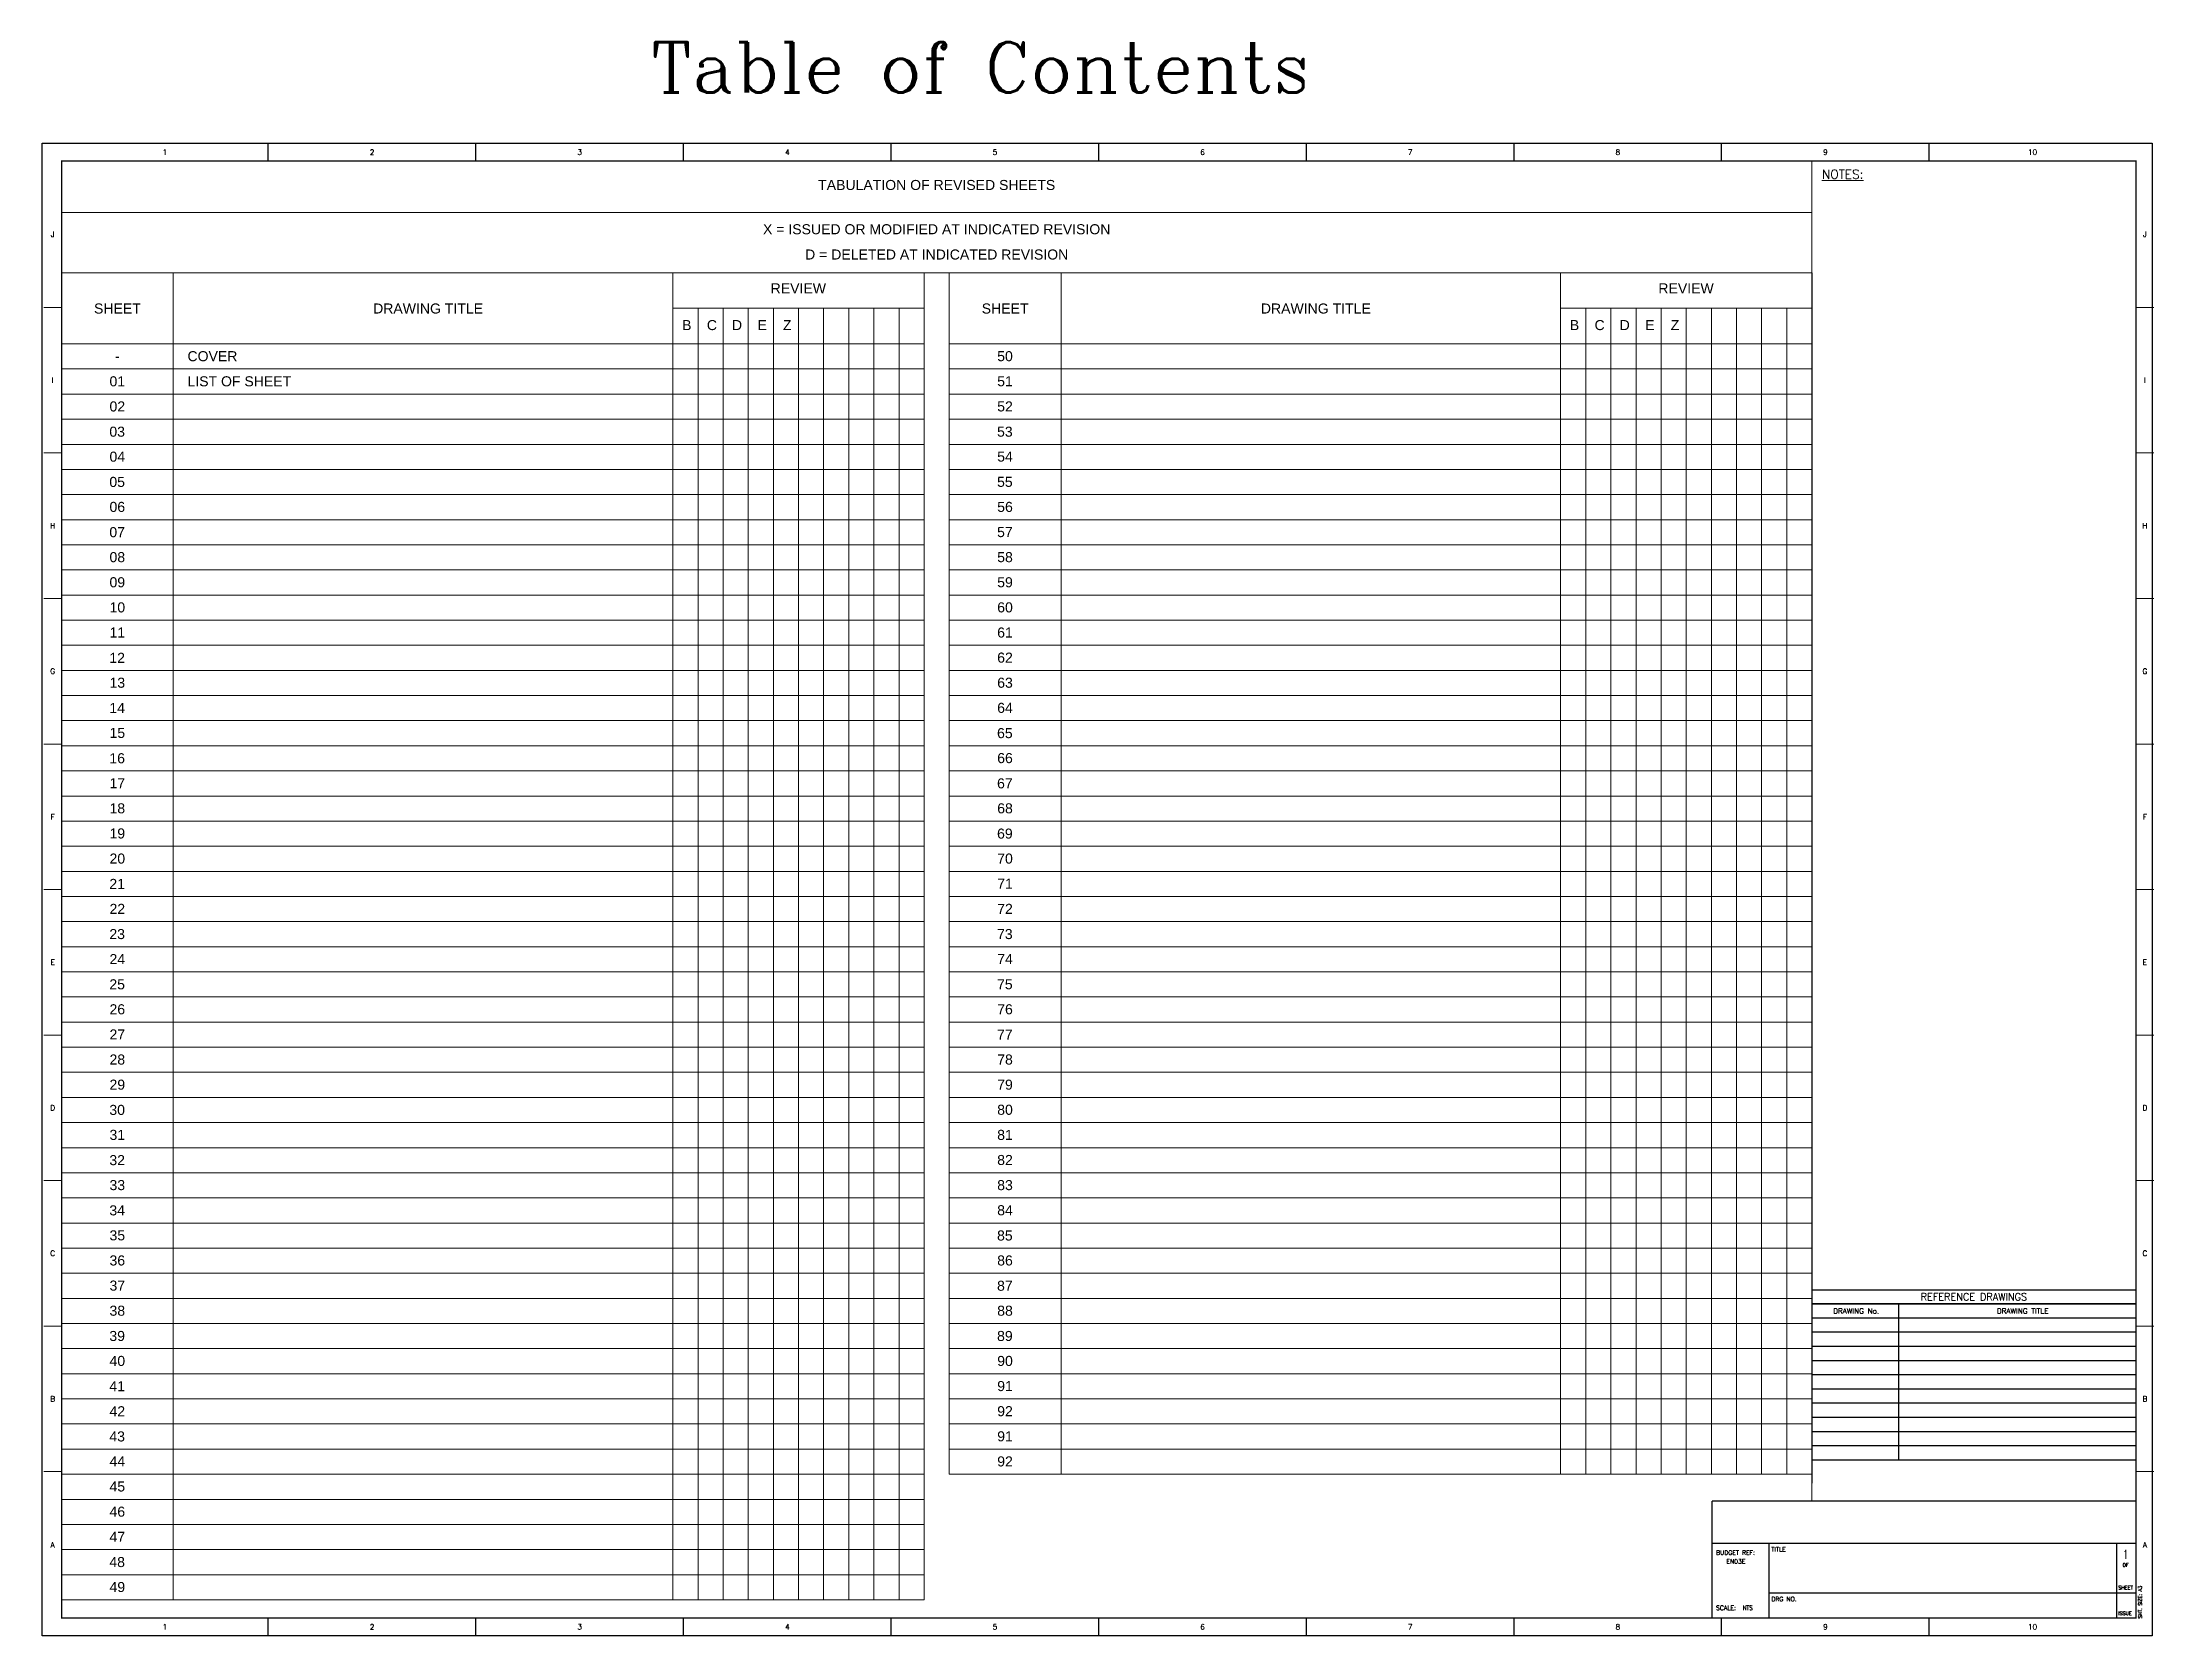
# Model space of a CAD drawing. Header units: millimetres. Extents: x 1546 to 3944, y 8323 to 8646.
# Drawn here: x 1546.3 to 1966.6, y 8323 to 8640.2 of the extents above; entities that cross this region are included whole.
import ezdxf
from ezdxf.enums import TextEntityAlignment as Align

# ---------------------------------------------------------------- set-up
doc = ezdxf.new("R2010")
doc.units = ezdxf.units.MM
doc.layers.add('BORDER', color=131, linetype='Continuous')
doc.layers.add('Text', color=7, linetype='Continuous', lineweight=13)
doc.styles.add('Arial', font='arial.ttf', dxfattribs={"width": 0.9, "height": 225})
doc.styles.add('ROMANC', font='romanc.shx')
doc.styles.add('ROMANS', font='romans.shx', dxfattribs={"height": 3})

msp = doc.modelspace()

# ---------------------------------------------------------------- texts
at = {"linetype": 'ByBlock', "lineweight": -2, "style": 'ROMANS'}
for s, p in [('1', (1570.72, 8618.28)), ('2', (1611.96, 8618.28)), ('3', (1653.29, 8618.28)), ('4', (1694.62, 8618.28)), ('5', (1735.95, 8618.28)), ('6', (1777.28, 8618.28)), ('7', (1818.61, 8618.28)), ('8', (1859.94, 8618.28)), ('9', (1901.26, 8618.28)), ('10', (1942.5, 8618.28)), ('J', (1548.38, 8601.94)), ('J', (1964.85, 8601.94)), ('I', (1548.38, 8572.89)), ('I', (1964.85, 8572.89)), ('H', (1548.38, 8543.92)), ('H', (1964.85, 8543.92)), ('G', (1548.38, 8514.96)), ('G', (1964.85, 8514.96)), ('F', (1548.38, 8485.99)), ('F', (1964.85, 8485.99)), ('E', (1548.38, 8457.03)), ('E', (1964.85, 8457.03)), ('D', (1548.38, 8428.06)), ('D', (1964.85, 8428.06)), ('C', (1548.38, 8399.1)), ('C', (1964.85, 8399.1)), ('B', (1548.38, 8370.13)), ('B', (1964.85, 8370.13)), ('A', (1548.38, 8341.08)), ('A', (1964.85, 8341.08)), ('1', (1570.72, 8324.74)), ('2', (1611.96, 8324.74)), ('3', (1653.29, 8324.74)), ('4', (1694.62, 8324.74)), ('5', (1735.95, 8324.74)), ('6', (1777.28, 8324.74)), ('7', (1818.61, 8324.74)), ('8', (1859.94, 8324.74)), ('9', (1901.26, 8324.74)), ('10', (1942.5, 8324.74))]:
    msp.add_text(s, height=1.06, dxfattribs=at).set_placement(p, align=Align.MIDDLE_CENTER)
at = {"layer": 'BORDER', "color": 7, "ltscale": 0.25, "style": 'ROMANC'}
msp.add_text('Table of Contents', height=10, dxfattribs=at).set_placement((1667.47, 8640.17), align=Align.TOP_LEFT)
at = {"layer": 'BORDER', "linetype": 'Continuous', "lineweight": 0, "style": 'ROMANC'}
msp.add_text('%%UNOTES:', height=1.766, dxfattribs=at).set_placement((1900.56, 8613))
at = {"layer": 'BORDER'}
for s, height, style, p in [('REFERENCE DRAWINGS', 1.413, 'ROMANC', (1930.81, 8390.44)), ('DRAWING No.', 1.0597, 'ROMANS', (1907.38, 8387.62)), ('DRAWING TITLE', 1.0597, 'ROMANS', (1940.53, 8387.62))]:
    msp.add_text(s, height=height, dxfattribs=dict(at, style=style)).set_placement(p, align=Align.MIDDLE)
for s, height, style, p in [('BUDGET REF:', 0.8831, 'ROMANC', (1879.49, 8339.08)), ('TITLE', 0.883, 'ROMANC', (1890.5, 8339.76)), ('EN03E', 0.883, 'ROMANC', (1881.55, 8337.33)), ('DRG NO.', 0.883, 'ROMANC', (1890.5, 8329.84)), ('SCALE:', 0.883, 'ROMANC', (1879.49, 8328.09)), ('ISSUE', 0.706, 'ROMANS', (1959.55, 8327.09))]:
    msp.add_text(s, height=height, dxfattribs=dict(at, style=style)).set_placement(p)
at = {"layer": 'BORDER', "color": 7, "ltscale": 0.25, "style": 'ROMANC', "width": 0.75}
msp.add_text('1', height=1.8, dxfattribs=at).set_placement((1961.01, 8338.3), align=Align.CENTER)
at = {"layer": 'BORDER', "style": 'ROMANS'}
for s, p in [('OF', (1961.01, 8336.71)), ('SHEET', (1961.01, 8332.21))]:
    msp.add_text(s, height=0.706, dxfattribs=at).set_placement(p, align=Align.CENTER)
msp.add_text('SHT. SIZE: A3', height=0.7065, rotation=90, dxfattribs=at).set_placement((1963.54, 8326.41), align=Align.TOP_LEFT)
at = {"layer": 'BORDER', "ltscale": 0.25, "style": 'ROMANC', "width": 0.9}
msp.add_text('NTS', height=0.883, dxfattribs=at).set_placement((1884.79, 8328.09))
at = {"layer": 'Text', "color": 0, "style": 'Arial'}
for s, p in [('TABULATION OF REVISED SHEETS', (1724.35, 8611.76)), ('X = ISSUED OR MODIFIED AT INDICATED REVISION', (1724.35, 8602.95)), ('D = DELETED AT INDICATED REVISION', (1724.35, 8597.92)), ('REVIEW', (1696.81, 8591.18)), ('REVIEW', (1873.51, 8591.18)), ('SHEET', (1561.27, 8587.17)), ('DRAWING TITLE', (1623.11, 8587.17)), ('SHEET', (1737.97, 8587.17)), ('DRAWING TITLE', (1799.82, 8587.17)), ('B', (1674.61, 8583.87)), ('C', (1679.61, 8583.87)), ('D', (1684.61, 8583.87)), ('E', (1689.61, 8583.87)), ('Z', (1694.61, 8583.87)), ('B', (1851.31, 8583.87)), ('C', (1856.31, 8583.87)), ('D', (1861.31, 8583.87)), ('E', (1866.31, 8583.87)), ('Z', (1871.31, 8583.87)), ('50', (1737.95, 8577.68)), ('-', (1561.25, 8577.68)), ('01', (1561.25, 8572.68)), ('51', (1737.95, 8572.68)), ('02', (1561.25, 8567.68)), ('52', (1737.95, 8567.68)), ('03', (1561.22, 8562.65)), ('53', (1737.92, 8562.65)), ('04', (1561.25, 8557.68)), ('54', (1737.95, 8557.68)), ('05', (1561.22, 8552.65)), ('55', (1737.92, 8552.65)), ('06', (1561.25, 8547.68)), ('56', (1737.95, 8547.68)), ('07', (1561.22, 8542.65)), ('57', (1737.92, 8542.65)), ('08', (1561.25, 8537.68)), ('58', (1737.95, 8537.68)), ('09', (1561.25, 8532.68)), ('59', (1737.95, 8532.68)), ('10', (1561.25, 8527.68)), ('60', (1737.95, 8527.68)), ('11', (1561.25, 8522.68)), ('61', (1737.95, 8522.68)), ('12', (1561.22, 8517.65)), ('62', (1737.95, 8517.68)), ('13', (1561.25, 8512.68)), ('63', (1737.95, 8512.68)), ('14', (1561.22, 8507.65)), ('64', (1737.95, 8507.68)), ('15', (1561.25, 8502.68)), ('65', (1737.92, 8502.65)), ('16', (1561.22, 8497.65)), ('66', (1737.95, 8497.68)), ('17', (1561.25, 8492.68)), ('67', (1737.92, 8492.65)), ('18', (1561.25, 8487.68)), ('68', (1737.95, 8487.68)), ('19', (1561.25, 8482.68)), ('69', (1737.92, 8482.65)), ('20', (1561.25, 8477.68)), ('70', (1737.95, 8477.68)), ('21', (1561.22, 8472.65)), ('71', (1737.95, 8472.68)), ('22', (1561.25, 8467.68)), ('72', (1737.95, 8467.68)), ('23', (1561.22, 8462.65)), ('73', (1737.92, 8462.65)), ('24', (1561.25, 8457.68)), ('74', (1737.95, 8457.68)), ('25', (1561.22, 8452.65)), ('75', (1737.92, 8452.65)), ('26', (1561.25, 8447.68)), ('76', (1737.95, 8447.68)), ('27', (1561.25, 8442.68)), ('77', (1737.92, 8442.65)), ('28', (1561.25, 8437.68)), ('78', (1737.95, 8437.68)), ('29', (1561.25, 8432.68)), ('79', (1737.95, 8432.68)), ('30', (1561.22, 8427.65)), ('80', (1737.95, 8427.68)), ('31', (1561.25, 8422.68)), ('81', (1737.95, 8422.68)), ('32', (1561.22, 8417.65)), ('82', (1737.95, 8417.68)), ('33', (1561.25, 8412.68)), ('83', (1737.95, 8412.68)), ('34', (1561.22, 8407.65)), ('84', (1737.95, 8407.68)), ('35', (1561.25, 8402.68)), ('85', (1737.92, 8402.65)), ('36', (1561.25, 8397.68)), ('86', (1737.95, 8397.68)), ('37', (1561.25, 8392.68)), ('87', (1737.92, 8392.65)), ('38', (1561.25, 8387.68)), ('88', (1737.95, 8387.68)), ('39', (1561.22, 8382.65)), ('89', (1737.92, 8382.65)), ('40', (1561.25, 8377.68)), ('90', (1737.95, 8377.68)), ('41', (1561.22, 8372.65)), ('91', (1737.95, 8372.68)), ('42', (1561.25, 8367.68)), ('92', (1737.95, 8367.68)), ('43', (1561.22, 8362.65)), ('91', (1737.95, 8362.68)), ('44', (1561.25, 8357.68)), ('92', (1737.95, 8357.68)), ('45', (1561.25, 8352.68)), ('46', (1561.25, 8347.68)), ('47', (1561.25, 8342.68)), ('48', (1561.22, 8337.65)), ('49', (1561.25, 8332.68))]:
    msp.add_text(s, height=2, dxfattribs=at).set_placement(p, align=Align.MIDDLE)
for s, p in [('COVER', (1575.22, 8577.68)), ('LIST OF SHEET', (1575.22, 8572.68))]:
    msp.add_text(s, height=2, dxfattribs=at).set_placement(p, align=Align.MIDDLE_LEFT)

# ---------------------------------------------------------------- linework, layer by layer
for p, q in [((1591.3, 8616.51), (1591.3, 8620.05)), ((1632.63, 8616.51), (1632.63, 8620.05)), ((1673.96, 8616.51), (1673.96, 8620.05)), ((1715.28, 8616.51), (1715.28, 8620.05)), ((1756.61, 8616.51), (1756.61, 8620.05)), ((1797.94, 8616.51), (1797.94, 8620.05)), ((1839.27, 8616.51), (1839.27, 8620.05)), ((1880.6, 8616.51), (1880.6, 8620.05)), ((1921.93, 8616.51), (1921.93, 8620.05)), ((1591.3, 8322.97), (1591.3, 8326.51)), ((1632.63, 8322.97), (1632.63, 8326.51)), ((1673.96, 8322.97), (1673.96, 8326.51)), ((1715.28, 8322.97), (1715.28, 8326.51)), ((1756.61, 8322.97), (1756.61, 8326.51)), ((1797.94, 8322.97), (1797.94, 8326.51)), ((1839.27, 8322.97), (1839.27, 8326.51)), ((1880.6, 8322.97), (1880.6, 8326.51)), ((1921.93, 8322.97), (1921.93, 8326.51))]:
    msp.add_line(p, q)
at = {"linetype": 'ByBlock', "lineweight": 5}
for p, q in [((1546.61, 8587.37), (1550.15, 8587.37)), ((1963.08, 8587.37), (1966.61, 8587.37)), ((1546.61, 8558.41), (1550.15, 8558.41)), ((1963.08, 8558.41), (1966.61, 8558.41)), ((1546.61, 8529.44), (1550.15, 8529.44)), ((1963.08, 8529.44), (1966.61, 8529.44)), ((1546.61, 8500.48), (1550.15, 8500.48)), ((1963.08, 8500.48), (1966.61, 8500.48)), ((1546.61, 8471.51), (1550.15, 8471.51)), ((1963.08, 8471.51), (1966.61, 8471.51)), ((1546.61, 8442.54), (1550.15, 8442.54)), ((1963.08, 8442.54), (1966.61, 8442.54)), ((1546.61, 8413.58), (1550.15, 8413.58)), ((1963.08, 8413.58), (1966.61, 8413.58)), ((1546.61, 8384.61), (1550.15, 8384.61)), ((1963.08, 8384.61), (1966.61, 8384.61)), ((1546.61, 8355.65), (1550.15, 8355.65)), ((1963.08, 8355.65), (1966.61, 8355.65))]:
    msp.add_line(p, q, dxfattribs=at)
at = {"layer": 'BORDER'}
for p, q in [((1550.15, 8594.26), (1550.15, 8353.35)), ((1898.55, 8594.26), (1898.55, 8353.35)), ((1898.55, 8391.85), (1963.08, 8391.85)), ((1898.55, 8389.03), (1963.08, 8389.03)), ((1963.08, 8389.03), (1898.55, 8389.03)), ((1963.08, 8386.2), (1898.55, 8386.2)), ((1915.86, 8357.94), (1915.86, 8389.03)), ((1963.08, 8383.38), (1898.55, 8383.38)), ((1963.08, 8380.55), (1898.55, 8380.55)), ((1963.08, 8377.73), (1898.55, 8377.73)), ((1963.08, 8374.9), (1898.55, 8374.9)), ((1963.08, 8372.07), (1898.55, 8372.07)), ((1963.08, 8369.25), (1898.55, 8369.25)), ((1963.08, 8366.42), (1898.55, 8366.42)), ((1963.08, 8363.6), (1898.55, 8363.6)), ((1963.08, 8360.77), (1898.55, 8360.77)), ((1963.08, 8341.34), (1878.66, 8341.34)), ((1890.07, 8326.51), (1890.07, 8341.34)), ((1959.2, 8341.34), (1959.2, 8326.51)), ((1963.08, 8331.45), (1890.07, 8331.45)), ((1959.2, 8331.45), (1959.2, 8326.51))]:
    msp.add_line(p, q, dxfattribs=at)
msp.add_lwpolyline([(1546.3, 8620.05), (1966.3, 8620.05), (1966.3, 8322.97), (1546.3, 8322.97)], close=True, dxfattribs=at)
at = {"layer": 'BORDER', "const_width": 0.247}
msp.add_lwpolyline([(1963.08, 8616.51), (1550.15, 8616.51), (1550.15, 8326.51), (1963.08, 8326.51)], close=True, dxfattribs=at)
for points in [[(1898.55, 8349.82), (1898.55, 8616.51)], [(1898.55, 8357.94), (1963.08, 8357.94)], [(1878.66, 8326.51), (1878.66, 8349.82)], [(1878.66, 8349.82), (1963.08, 8349.82)]]:
    msp.add_lwpolyline(points, dxfattribs=at)
at = {"layer": 'Text', "color": 0, "linetype": 'Continuous'}
for p, q in [((1898.55, 8606.27), (1550.15, 8606.27)), ((1898.55, 8594.26), (1550.15, 8594.26)), ((1721.85, 8587.26), (1671.85, 8587.26)), ((1898.55, 8587.26), (1848.55, 8587.26)), ((1721.85, 8580.13), (1550.15, 8580.13)), ((1898.55, 8580.13), (1726.85, 8580.13)), ((1721.85, 8575.13), (1550.15, 8575.13)), ((1898.55, 8575.13), (1726.85, 8575.13)), ((1721.85, 8570.13), (1550.15, 8570.13)), ((1898.55, 8570.13), (1726.85, 8570.13)), ((1721.85, 8565.13), (1550.15, 8565.13)), ((1898.55, 8565.13), (1726.85, 8565.13)), ((1721.85, 8560.13), (1550.15, 8560.13)), ((1898.55, 8560.13), (1726.85, 8560.13)), ((1721.85, 8555.13), (1550.15, 8555.13)), ((1898.55, 8555.13), (1726.85, 8555.13)), ((1721.85, 8550.13), (1550.15, 8550.13)), ((1898.55, 8550.13), (1726.85, 8550.13)), ((1721.85, 8545.13), (1550.15, 8545.13)), ((1898.55, 8545.13), (1726.85, 8545.13)), ((1721.85, 8540.13), (1550.15, 8540.13)), ((1898.55, 8540.13), (1726.85, 8540.13)), ((1721.85, 8535.13), (1550.15, 8535.13)), ((1898.55, 8535.13), (1726.85, 8535.13)), ((1721.85, 8530.13), (1550.15, 8530.13)), ((1898.55, 8530.13), (1726.85, 8530.13)), ((1721.85, 8525.13), (1550.15, 8525.13)), ((1898.55, 8525.13), (1726.85, 8525.13)), ((1721.85, 8520.13), (1550.15, 8520.13)), ((1898.55, 8520.13), (1726.85, 8520.13)), ((1721.85, 8515.13), (1550.15, 8515.13)), ((1898.55, 8515.13), (1726.85, 8515.13)), ((1721.85, 8510.13), (1550.15, 8510.13)), ((1898.55, 8510.13), (1726.85, 8510.13)), ((1721.85, 8505.13), (1550.15, 8505.13)), ((1898.55, 8505.13), (1726.85, 8505.13)), ((1721.85, 8500.13), (1550.15, 8500.13)), ((1898.55, 8500.13), (1726.85, 8500.13)), ((1721.85, 8495.13), (1550.15, 8495.13)), ((1898.55, 8495.13), (1726.85, 8495.13)), ((1721.85, 8490.13), (1550.15, 8490.13)), ((1898.55, 8490.13), (1726.85, 8490.13)), ((1721.85, 8485.13), (1550.15, 8485.13)), ((1898.55, 8485.13), (1726.85, 8485.13)), ((1721.85, 8480.13), (1550.15, 8480.13)), ((1898.55, 8480.13), (1726.85, 8480.13)), ((1721.85, 8475.13), (1550.15, 8475.13)), ((1898.55, 8475.13), (1726.85, 8475.13)), ((1721.85, 8470.13), (1550.15, 8470.13)), ((1898.55, 8470.13), (1726.85, 8470.13)), ((1721.85, 8465.13), (1550.15, 8465.13)), ((1898.55, 8465.13), (1726.85, 8465.13)), ((1721.85, 8460.13), (1550.15, 8460.13)), ((1898.55, 8460.13), (1726.85, 8460.13)), ((1721.85, 8455.13), (1550.15, 8455.13)), ((1898.55, 8455.13), (1726.85, 8455.13)), ((1721.85, 8450.13), (1550.15, 8450.13)), ((1898.55, 8450.13), (1726.85, 8450.13)), ((1721.85, 8445.13), (1550.15, 8445.13)), ((1898.55, 8445.13), (1726.85, 8445.13)), ((1721.85, 8440.13), (1550.15, 8440.13)), ((1898.55, 8440.13), (1726.85, 8440.13)), ((1721.85, 8435.13), (1550.15, 8435.13)), ((1898.55, 8435.13), (1726.85, 8435.13)), ((1721.85, 8430.13), (1550.15, 8430.13)), ((1898.55, 8430.13), (1726.85, 8430.13)), ((1721.85, 8425.13), (1550.15, 8425.13)), ((1898.55, 8425.13), (1726.85, 8425.13)), ((1721.85, 8420.13), (1550.15, 8420.13)), ((1898.55, 8420.13), (1726.85, 8420.13)), ((1721.85, 8415.13), (1550.15, 8415.13)), ((1898.55, 8415.13), (1726.85, 8415.13)), ((1721.85, 8410.13), (1550.15, 8410.13)), ((1898.55, 8410.13), (1726.85, 8410.13)), ((1721.85, 8405.13), (1550.15, 8405.13)), ((1898.55, 8405.13), (1726.85, 8405.13)), ((1721.85, 8400.13), (1550.15, 8400.13)), ((1898.55, 8400.13), (1726.85, 8400.13)), ((1721.85, 8395.13), (1550.15, 8395.13)), ((1898.55, 8395.13), (1726.85, 8395.13)), ((1721.85, 8390.13), (1550.15, 8390.13)), ((1898.55, 8390.13), (1726.85, 8390.13)), ((1721.85, 8385.13), (1550.15, 8385.13)), ((1898.55, 8385.13), (1726.85, 8385.13)), ((1721.85, 8380.13), (1550.15, 8380.13)), ((1898.55, 8380.13), (1726.85, 8380.13)), ((1721.85, 8375.13), (1550.15, 8375.13)), ((1898.55, 8375.13), (1726.85, 8375.13)), ((1721.85, 8370.13), (1550.15, 8370.13)), ((1898.55, 8370.13), (1726.85, 8370.13)), ((1721.85, 8365.13), (1550.15, 8365.13)), ((1898.55, 8365.13), (1726.85, 8365.13)), ((1721.85, 8360.13), (1550.15, 8360.13)), ((1898.55, 8360.13), (1726.85, 8360.13)), ((1721.85, 8355.13), (1550.15, 8355.13)), ((1898.55, 8355.13), (1726.85, 8355.13)), ((1721.85, 8350.13), (1550.15, 8350.13)), ((1721.85, 8345.13), (1550.15, 8345.13)), ((1721.85, 8340.13), (1550.15, 8340.13)), ((1721.85, 8335.13), (1550.15, 8335.13)), ((1721.85, 8330.13), (1550.15, 8330.13))]:
    msp.add_line(p, q, dxfattribs=at)
at = {"layer": 'Text', "color": 0}
for p, q in [((1572.4, 8594.26), (1572.4, 8330.13)), ((1671.85, 8594.26), (1671.85, 8330.13)), ((1721.85, 8594.26), (1721.85, 8330.13)), ((1726.85, 8594.26), (1726.85, 8355.13)), ((1749.1, 8594.26), (1749.1, 8355.13)), ((1848.55, 8594.26), (1848.55, 8355.13)), ((1676.85, 8587.26), (1676.85, 8330.13)), ((1681.85, 8587.26), (1681.85, 8330.13)), ((1686.85, 8587.26), (1686.85, 8330.13)), ((1691.85, 8587.26), (1691.85, 8330.13)), ((1696.85, 8587.26), (1696.85, 8330.13)), ((1701.85, 8587.26), (1701.85, 8330.13)), ((1706.85, 8587.26), (1706.85, 8330.13)), ((1711.85, 8587.26), (1711.85, 8330.13)), ((1716.85, 8587.26), (1716.85, 8330.13)), ((1853.55, 8587.26), (1853.55, 8355.13)), ((1858.55, 8587.26), (1858.55, 8355.13)), ((1863.55, 8587.26), (1863.55, 8355.13)), ((1868.55, 8587.26), (1868.55, 8355.13)), ((1873.55, 8587.26), (1873.55, 8355.13)), ((1878.55, 8587.26), (1878.55, 8355.13)), ((1883.55, 8587.26), (1883.55, 8355.13)), ((1888.55, 8587.26), (1888.55, 8355.13)), ((1893.55, 8587.26), (1893.55, 8355.13))]:
    msp.add_line(p, q, dxfattribs=at)

msp.set_redraw_order([(e.dxf.handle, doc.entitydb.next_handle()) for e in msp.query("TEXT MTEXT ATTDEF DIMENSION ARC_DIMENSION")])  # texts and dimensions are drawn at this point

doc.saveas('drawing.dxf')
